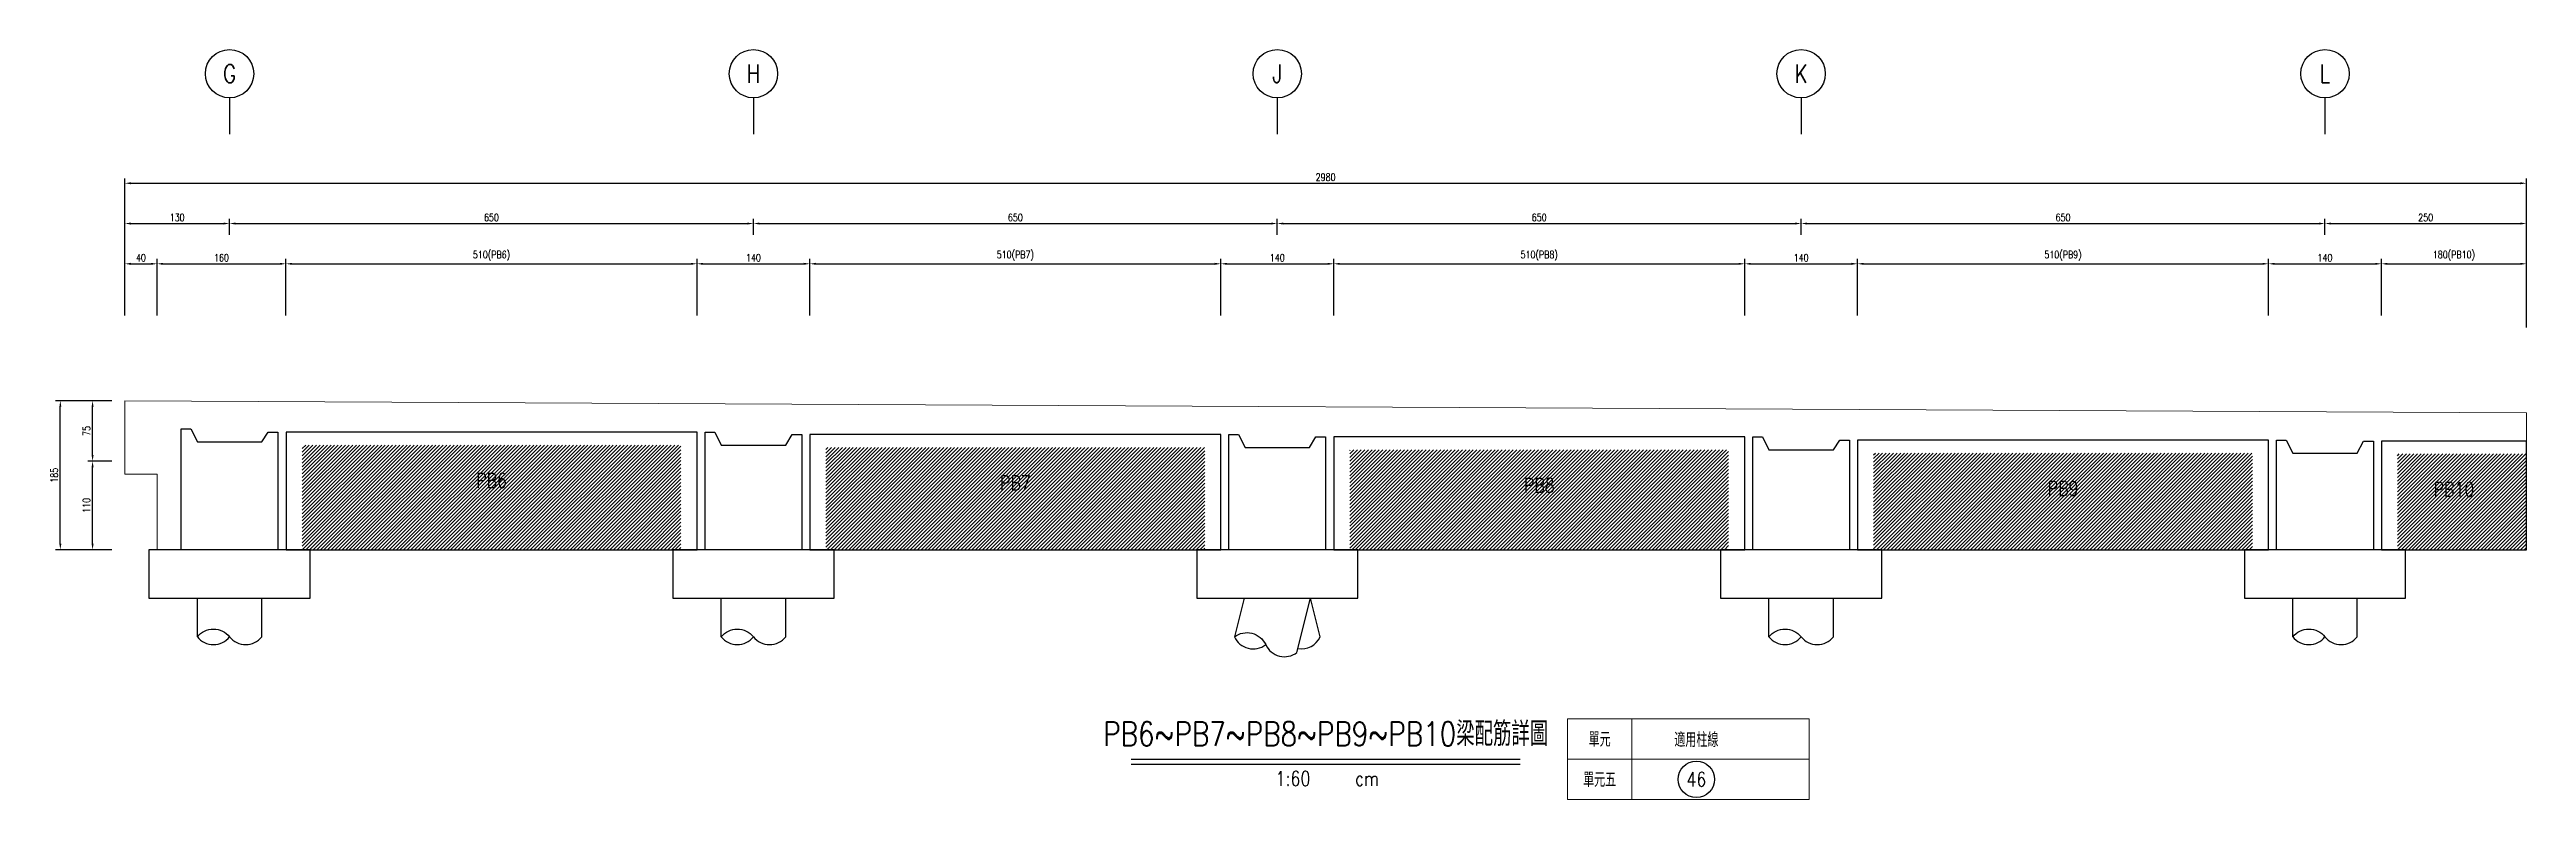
# Model space of a CAD drawing. Extents: x -46 to 10091, y -1640 to 3150.
# Drawn here: x 4769 to 7842, y -1640 to -709 of the extents above; entities that cross this region are included whole.
import ezdxf
from ezdxf.enums import TextEntityAlignment as Align

# ---------------------------------------------------------------- set-up
doc = ezdxf.new("R2010")
doc.units = 0
doc.header["$LTSCALE"] = 3
doc.layers.get('0').update_dxf_attribs({"linetype": 'CONTINUOUS'})
for name, color, linetype in [('HB_0', 7, 'CONTINUOUS'), ('HB_DIM', 1, 'CONTINUOUS'), ('HB_SYMBOLS', 7, 'CONTINUOUS'), ('HB_TXT_CTEXT', 2, 'CONTINUOUS')]:
    doc.layers.add(name, color=color, linetype=linetype)
doc.styles.get("Standard").update_dxf_attribs({"font": 'ROMANS.shx', "width": 0.8, "bigfont": 'LCHINA.shx'})
doc.dimstyles.new('30', dxfattribs={"dimscale": 3, "dimtxt": 3, "dimasz": 2.5, "dimexe": 2, "dimexo": 2, "dimgap": 1, "dimtad": 1, "dimdsep": 46, "dimtxsty": 'Standard', "dimcen": 0, "dimclrd": 256, "dimclre": 256, "dimclrt": 2, "dimadec": 0, "dimazin": 0, "dimtfac": 1, "dimtix": 1, "dimtmove": 2, "dimatfit": 3, "dimfxl": 0, "dimtolj": 1, "dimtzin": 0, "dimarcsym": 0})

msp = doc.modelspace()

# ---------------------------------------------------------------- texts
at = {"layer": 'HB_TXT_CTEXT', "linetype": 'Continuous', "width": 0.8}
for s, p in [('PB6', (5316.925, -1243.802)), ('PB7', (5966.925, -1246.802)), ('PB8', (6616.925, -1249.802)), ('PB9', (7266.925, -1253.802)), ('PB10', (7751.925, -1254.802)), ('單元', (6691.925, -1564.802)), ('適用柱線', (6811.925, -1564.802)), ('單元五', (6691.925, -1614.802))]:
    msp.add_text(s, height=18, dxfattribs=at).set_placement(p, align=Align.MIDDLE)

# ---------------------------------------------------------------- blocks, each defined once
blk = doc.blocks.new('預鑄樁帽2x2')
at = {"layer": 'HB_0'}
blk.add_lwpolyline([(-100, 0), (100, 0), (100, 60), (-100, 60)], close=True, dxfattribs=at)
blk = doc.blocks.new('cap_pile')
at = {"linetype": 'Continuous'}
for p, q in [((-40, -108.1), (-40, -60)), ((40, -108.1), (40, -60))]:
    blk.add_line(p, q, dxfattribs=at)
for points in [[(-40, -108.1, -0.48), (0, -108.1, 0.48), (40, -108.1, 0.48)], [(-40, -108.1, 0.48), (0, -108.1, 0.48)]]:
    blk.add_lwpolyline(points, format="xyb", dxfattribs=at)
blk.add_blockref('預鑄樁帽2x2', (0, -60))
blk = doc.blocks.new('cap_pile_raked')
at = {"linetype": 'Continuous'}
for points in [[(-41.2, -60), (-53.2, -108.1)], [(24.4, -127.5), (41.2, -60)]]:
    blk.add_lwpolyline(points, dxfattribs=at)
blk.add_lwpolyline([(53.2, -108.1), (41.2, -60)])
for points in [[(-53.2, -108.1, -0.48), (-14.4, -117.8, 0.48), (24.4, -127.5, 0.48)], [(-53.2, -108.1, 0.48), (-14.4, -117.8, 0.48)], [(25.6, -122.6, 0.340232), (53.2, -108.1)]]:
    blk.add_lwpolyline(points, format="xyb", dxfattribs=at)
blk.add_blockref('預鑄樁帽2x2', (0, -60))
blk = doc.blocks.new('line_guide')
at = {"color": 4, "linetype": 'Continuous'}
blk.add_line((0, 0), (0, -45), dxfattribs=at)
blk.add_circle((0, 30), 30, dxfattribs=at)
at = {"color": 4, "linetype": 'Continuous', "width": 0.8}
blk.add_attdef('A', text='', height=22.5, dxfattribs=at).set_placement((0, 30), align=Align.MIDDLE)
blk = doc.blocks.new('title_beam')
at = {"color": 3, "linetype": 'Continuous'}
blk.add_line((-241.2, 0), (241.2, 0), dxfattribs=at)
at = {"color": 1, "linetype": 'Continuous'}
blk.add_line((-241.2, -6), (241.2, -6), dxfattribs=at)
at = {"color": 3, "linetype": 'Continuous', "width": 0.8}
blk.add_attdef('TITLE', text='', height=30, dxfattribs=at).set_placement((0, 33), align=Align.MIDDLE)
at = {"linetype": 'Continuous', "width": 0.8}
blk.add_attdef('SCALE', text='', height=18, dxfattribs=at).set_placement((-40.6, -24), align=Align.MIDDLE)
blk.add_attdef('CM', (36.5, -33), '', height=18, dxfattribs=at)
blk = doc.blocks.new('line_tag')
at = {"layer": 'HB_SYMBOLS', "color": 4, "linetype": 'Continuous'}
blk.add_circle((0, 0), 22.5, dxfattribs=at)
at = {"color": 4, "linetype": 'Continuous', "width": 0.8}
blk.add_attdef('A', text='', height=18, dxfattribs=at).set_placement((0, 0), align=Align.MIDDLE)
blk = doc.blocks.new('*D86')
at = {"layer": 'HB_DIM', "linetype": 'Continuous', "lineweight": -2}
for p, q in [((4861.9, -1038.8), (4861.9, -868.8)), ((4869.4, -874.8), (7834.4, -874.8)), ((7841.9, -1053.8), (7841.9, -868.8))]:
    blk.add_line(p, q, dxfattribs=at)
at = {"layer": 'HB_DIM'}
for points in [[(4869.4, -873.6), (4869.4, -876.1), (4861.9, -874.8)], [(7834.4, -876.1), (7834.4, -873.6), (7841.9, -874.8)]]:
    blk.add_solid(points, dxfattribs=at)
at = {"layer": 'HB_DIM', "color": 2, "linetype": 'Continuous', "insert": (6351.9, -867.3), "char_height": 9, "attachment_point": 5, "rotation": 0}
blk.add_mtext('\\A1;2980', dxfattribs=at)
blk = doc.blocks.new('*D87')
at = {"layer": 'HB_DIM', "linetype": 'Continuous', "lineweight": -2}
for p, q in [((4861.9, -1038.8), (4861.9, -968.8)), ((4869.4, -974.8), (4894.4, -974.8)), ((4901.9, -1038.8), (4901.9, -968.8))]:
    blk.add_line(p, q, dxfattribs=at)
at = {"layer": 'HB_DIM'}
for points in [[(4869.4, -973.6), (4869.4, -976.1), (4861.9, -974.8)], [(4894.4, -976.1), (4894.4, -973.6), (4901.9, -974.8)]]:
    blk.add_solid(points, dxfattribs=at)
at = {"layer": 'HB_DIM', "color": 2, "linetype": 'Continuous', "insert": (4881.9, -967.3), "char_height": 9, "attachment_point": 5, "rotation": 0}
blk.add_mtext('\\A1;40', dxfattribs=at)
blk = doc.blocks.new('*D88')
at = {"layer": 'HB_DIM', "linetype": 'Continuous', "lineweight": -2}
for p, q in [((4901.9, -1038.8), (4901.9, -968.8)), ((4909.4, -974.8), (5054.4, -974.8)), ((5061.9, -1038.8), (5061.9, -968.8))]:
    blk.add_line(p, q, dxfattribs=at)
at = {"layer": 'HB_DIM'}
for points in [[(4909.4, -973.6), (4909.4, -976.1), (4901.9, -974.8)], [(5054.4, -976.1), (5054.4, -973.6), (5061.9, -974.8)]]:
    blk.add_solid(points, dxfattribs=at)
at = {"layer": 'HB_DIM', "color": 2, "linetype": 'Continuous', "insert": (4981.9, -967.3), "char_height": 9, "attachment_point": 5, "rotation": 0}
blk.add_mtext('\\A1;160', dxfattribs=at)
blk = doc.blocks.new('*D89')
at = {"layer": 'HB_DIM', "linetype": 'Continuous', "lineweight": -2}
for p, q in [((5061.9, -1038.8), (5061.9, -968.8)), ((5069.4, -974.8), (5564.4, -974.8)), ((5571.9, -1038.8), (5571.9, -968.8))]:
    blk.add_line(p, q, dxfattribs=at)
at = {"layer": 'HB_DIM'}
for points in [[(5069.4, -973.6), (5069.4, -976.1), (5061.9, -974.8)], [(5564.4, -976.1), (5564.4, -973.6), (5571.9, -974.8)]]:
    blk.add_solid(points, dxfattribs=at)
at = {"layer": 'HB_DIM', "color": 2, "linetype": 'Continuous', "insert": (5316.9, -964.9), "char_height": 9, "attachment_point": 5, "rotation": 0}
blk.add_mtext('\\A1;510(PB6)', dxfattribs=at)
blk = doc.blocks.new('*D90')
at = {"layer": 'HB_DIM', "linetype": 'Continuous', "lineweight": -2}
for p, q in [((5571.9, -1038.8), (5571.9, -968.8)), ((5579.4, -974.8), (5704.4, -974.8)), ((5711.9, -1038.8), (5711.9, -968.8))]:
    blk.add_line(p, q, dxfattribs=at)
at = {"layer": 'HB_DIM'}
for points in [[(5579.4, -973.6), (5579.4, -976.1), (5571.9, -974.8)], [(5704.4, -976.1), (5704.4, -973.6), (5711.9, -974.8)]]:
    blk.add_solid(points, dxfattribs=at)
at = {"layer": 'HB_DIM', "color": 2, "linetype": 'Continuous', "insert": (5641.9, -967.3), "char_height": 9, "attachment_point": 5, "rotation": 0}
blk.add_mtext('\\A1;140', dxfattribs=at)
blk = doc.blocks.new('*D91')
at = {"layer": 'HB_DIM', "linetype": 'Continuous', "lineweight": -2}
for p, q in [((5711.9, -1038.8), (5711.9, -968.8)), ((5719.4, -974.8), (6214.4, -974.8)), ((6221.9, -1038.8), (6221.9, -968.8))]:
    blk.add_line(p, q, dxfattribs=at)
at = {"layer": 'HB_DIM'}
for points in [[(5719.4, -973.6), (5719.4, -976.1), (5711.9, -974.8)], [(6214.4, -976.1), (6214.4, -973.6), (6221.9, -974.8)]]:
    blk.add_solid(points, dxfattribs=at)
at = {"layer": 'HB_DIM', "color": 2, "linetype": 'Continuous', "insert": (5966.9, -964.9), "char_height": 9, "attachment_point": 5, "rotation": 0}
blk.add_mtext('\\A1;510(PB7)', dxfattribs=at)
blk = doc.blocks.new('*D92')
at = {"layer": 'HB_DIM', "linetype": 'Continuous', "lineweight": -2}
for p, q in [((6221.9, -1038.8), (6221.9, -968.8)), ((6229.4, -974.8), (6354.4, -974.8)), ((6361.9, -1038.8), (6361.9, -968.8))]:
    blk.add_line(p, q, dxfattribs=at)
at = {"layer": 'HB_DIM'}
for points in [[(6229.4, -973.6), (6229.4, -976.1), (6221.9, -974.8)], [(6354.4, -976.1), (6354.4, -973.6), (6361.9, -974.8)]]:
    blk.add_solid(points, dxfattribs=at)
at = {"layer": 'HB_DIM', "color": 2, "linetype": 'Continuous', "insert": (6291.9, -967.3), "char_height": 9, "attachment_point": 5, "rotation": 0}
blk.add_mtext('\\A1;140', dxfattribs=at)
blk = doc.blocks.new('*D93')
at = {"layer": 'HB_DIM', "linetype": 'Continuous', "lineweight": -2}
for p, q in [((6361.9, -1038.8), (6361.9, -968.8)), ((6369.4, -974.8), (6864.4, -974.8)), ((6871.9, -1038.8), (6871.9, -968.8))]:
    blk.add_line(p, q, dxfattribs=at)
at = {"layer": 'HB_DIM'}
for points in [[(6369.4, -973.6), (6369.4, -976.1), (6361.9, -974.8)], [(6864.4, -976.1), (6864.4, -973.6), (6871.9, -974.8)]]:
    blk.add_solid(points, dxfattribs=at)
at = {"layer": 'HB_DIM', "color": 2, "linetype": 'Continuous', "insert": (6616.9, -964.9), "char_height": 9, "attachment_point": 5, "rotation": 0}
blk.add_mtext('\\A1;510(PB8)', dxfattribs=at)
blk = doc.blocks.new('*D94')
at = {"layer": 'HB_DIM', "linetype": 'Continuous', "lineweight": -2}
for p, q in [((6871.9, -1038.8), (6871.9, -968.8)), ((6879.4, -974.8), (7004.4, -974.8)), ((7011.9, -1038.8), (7011.9, -968.8))]:
    blk.add_line(p, q, dxfattribs=at)
at = {"layer": 'HB_DIM'}
for points in [[(6879.4, -973.6), (6879.4, -976.1), (6871.9, -974.8)], [(7004.4, -976.1), (7004.4, -973.6), (7011.9, -974.8)]]:
    blk.add_solid(points, dxfattribs=at)
at = {"layer": 'HB_DIM', "color": 2, "linetype": 'Continuous', "insert": (6941.9, -967.3), "char_height": 9, "attachment_point": 5, "rotation": 0}
blk.add_mtext('\\A1;140', dxfattribs=at)
blk = doc.blocks.new('*D95')
at = {"layer": 'HB_DIM', "linetype": 'Continuous', "lineweight": -2}
for p, q in [((7011.9, -1038.8), (7011.9, -968.8)), ((7019.4, -974.8), (7514.4, -974.8)), ((7521.9, -1038.8), (7521.9, -968.8))]:
    blk.add_line(p, q, dxfattribs=at)
at = {"layer": 'HB_DIM'}
for points in [[(7019.4, -973.6), (7019.4, -976.1), (7011.9, -974.8)], [(7514.4, -976.1), (7514.4, -973.6), (7521.9, -974.8)]]:
    blk.add_solid(points, dxfattribs=at)
at = {"layer": 'HB_DIM', "color": 2, "linetype": 'Continuous', "insert": (7266.9, -964.9), "char_height": 9, "attachment_point": 5, "rotation": 0}
blk.add_mtext('\\A1;510(PB9)', dxfattribs=at)
blk = doc.blocks.new('*D96')
at = {"layer": 'HB_DIM', "linetype": 'Continuous', "lineweight": -2}
for p, q in [((7521.9, -1038.8), (7521.9, -968.8)), ((7529.4, -974.8), (7654.4, -974.8)), ((7661.9, -1038.8), (7661.9, -968.8))]:
    blk.add_line(p, q, dxfattribs=at)
at = {"layer": 'HB_DIM'}
for points in [[(7529.4, -973.6), (7529.4, -976.1), (7521.9, -974.8)], [(7654.4, -976.1), (7654.4, -973.6), (7661.9, -974.8)]]:
    blk.add_solid(points, dxfattribs=at)
at = {"layer": 'HB_DIM', "color": 2, "linetype": 'Continuous', "insert": (7591.9, -967.3), "char_height": 9, "attachment_point": 5, "rotation": 0}
blk.add_mtext('\\A1;140', dxfattribs=at)
blk = doc.blocks.new('*D97')
at = {"layer": 'HB_DIM', "linetype": 'Continuous', "lineweight": -2}
for p, q in [((7661.9, -1038.8), (7661.9, -968.8)), ((7669.4, -974.8), (7834.4, -974.8)), ((7841.9, -1038.8), (7841.9, -968.8))]:
    blk.add_line(p, q, dxfattribs=at)
at = {"layer": 'HB_DIM'}
for points in [[(7669.4, -973.6), (7669.4, -976.1), (7661.9, -974.8)], [(7834.4, -976.1), (7834.4, -973.6), (7841.9, -974.8)]]:
    blk.add_solid(points, dxfattribs=at)
at = {"layer": 'HB_DIM', "color": 2, "linetype": 'Continuous', "insert": (7751.9, -964.9), "char_height": 9, "attachment_point": 5, "rotation": 0}
blk.add_mtext('\\A1;180(PB10)', dxfattribs=at)
blk = doc.blocks.new('*D98')
at = {"layer": 'HB_DIM', "linetype": 'Continuous', "lineweight": -2}
for p, q in [((4861.9, -1038.8), (4861.9, -918.8)), ((4991.9, -938.8), (4991.9, -918.8)), ((4869.4, -924.8), (4984.4, -924.8))]:
    blk.add_line(p, q, dxfattribs=at)
at = {"layer": 'HB_DIM'}
for points in [[(4869.4, -923.6), (4869.4, -926.1), (4861.9, -924.8)], [(4984.4, -926.1), (4984.4, -923.6), (4991.9, -924.8)]]:
    blk.add_solid(points, dxfattribs=at)
at = {"layer": 'HB_DIM', "color": 2, "linetype": 'Continuous', "insert": (4926.9, -917.3), "char_height": 9, "attachment_point": 5, "rotation": 0}
blk.add_mtext('\\A1;130', dxfattribs=at)
blk = doc.blocks.new('*D99')
at = {"layer": 'HB_DIM', "linetype": 'Continuous', "lineweight": -2}
for p, q in [((4991.9, -938.8), (4991.9, -918.8)), ((5641.9, -938.8), (5641.9, -918.8)), ((4999.4, -924.8), (5634.4, -924.8))]:
    blk.add_line(p, q, dxfattribs=at)
at = {"layer": 'HB_DIM'}
for points in [[(4999.4, -923.6), (4999.4, -926.1), (4991.9, -924.8)], [(5634.4, -926.1), (5634.4, -923.6), (5641.9, -924.8)]]:
    blk.add_solid(points, dxfattribs=at)
at = {"layer": 'HB_DIM', "color": 2, "linetype": 'Continuous', "insert": (5316.9, -917.3), "char_height": 9, "attachment_point": 5, "rotation": 0}
blk.add_mtext('\\A1;650', dxfattribs=at)
blk = doc.blocks.new('*D100')
at = {"layer": 'HB_DIM', "linetype": 'Continuous', "lineweight": -2}
for p, q in [((5641.9, -938.8), (5641.9, -918.8)), ((6291.9, -938.8), (6291.9, -918.8)), ((5649.4, -924.8), (6284.4, -924.8))]:
    blk.add_line(p, q, dxfattribs=at)
at = {"layer": 'HB_DIM'}
for points in [[(5649.4, -923.6), (5649.4, -926.1), (5641.9, -924.8)], [(6284.4, -926.1), (6284.4, -923.6), (6291.9, -924.8)]]:
    blk.add_solid(points, dxfattribs=at)
at = {"layer": 'HB_DIM', "color": 2, "linetype": 'Continuous', "insert": (5966.9, -917.3), "char_height": 9, "attachment_point": 5, "rotation": 0}
blk.add_mtext('\\A1;650', dxfattribs=at)
blk = doc.blocks.new('*D101')
at = {"layer": 'HB_DIM', "linetype": 'Continuous', "lineweight": -2}
for p, q in [((6291.9, -938.8), (6291.9, -918.8)), ((6941.9, -938.8), (6941.9, -918.8)), ((6299.4, -924.8), (6934.4, -924.8))]:
    blk.add_line(p, q, dxfattribs=at)
at = {"layer": 'HB_DIM'}
for points in [[(6299.4, -923.6), (6299.4, -926.1), (6291.9, -924.8)], [(6934.4, -926.1), (6934.4, -923.6), (6941.9, -924.8)]]:
    blk.add_solid(points, dxfattribs=at)
at = {"layer": 'HB_DIM', "color": 2, "linetype": 'Continuous', "insert": (6616.9, -917.3), "char_height": 9, "attachment_point": 5, "rotation": 0}
blk.add_mtext('\\A1;650', dxfattribs=at)
blk = doc.blocks.new('*D102')
at = {"layer": 'HB_DIM', "linetype": 'Continuous', "lineweight": -2}
for p, q in [((6941.9, -938.8), (6941.9, -918.8)), ((7591.9, -938.8), (7591.9, -918.8)), ((6949.4, -924.8), (7584.4, -924.8))]:
    blk.add_line(p, q, dxfattribs=at)
at = {"layer": 'HB_DIM'}
for points in [[(6949.4, -923.6), (6949.4, -926.1), (6941.9, -924.8)], [(7584.4, -926.1), (7584.4, -923.6), (7591.9, -924.8)]]:
    blk.add_solid(points, dxfattribs=at)
at = {"layer": 'HB_DIM', "color": 2, "linetype": 'Continuous', "insert": (7266.9, -917.3), "char_height": 9, "attachment_point": 5, "rotation": 0}
blk.add_mtext('\\A1;650', dxfattribs=at)
blk = doc.blocks.new('*D103')
at = {"layer": 'HB_DIM', "linetype": 'Continuous', "lineweight": -2}
for p, q in [((7591.9, -938.8), (7591.9, -918.8)), ((7841.9, -1038.8), (7841.9, -918.8)), ((7599.4, -924.8), (7834.4, -924.8))]:
    blk.add_line(p, q, dxfattribs=at)
at = {"layer": 'HB_DIM'}
for points in [[(7599.4, -923.6), (7599.4, -926.1), (7591.9, -924.8)], [(7834.4, -926.1), (7834.4, -923.6), (7841.9, -924.8)]]:
    blk.add_solid(points, dxfattribs=at)
at = {"layer": 'HB_DIM', "color": 2, "linetype": 'Continuous', "insert": (7716.9, -917.3), "char_height": 9, "attachment_point": 5, "rotation": 0}
blk.add_mtext('\\A1;250', dxfattribs=at)
blk = doc.blocks.new('*D104')
at = {"layer": 'HB_DIM', "linetype": 'Continuous', "lineweight": -2}
for p, q in [((4845.9, -1144.8), (4775.9, -1144.8)), ((4781.9, -1322.3), (4781.9, -1152.3)), ((4845.9, -1329.8), (4775.9, -1329.8))]:
    blk.add_line(p, q, dxfattribs=at)
at = {"layer": 'HB_DIM'}
for points in [[(4783.2, -1152.3), (4780.7, -1152.3), (4781.9, -1144.8)], [(4780.7, -1322.3), (4783.2, -1322.3), (4781.9, -1329.8)]]:
    blk.add_solid(points, dxfattribs=at)
at = {"layer": 'HB_DIM', "color": 2, "linetype": 'Continuous', "insert": (4774.4, -1237.3), "char_height": 9, "attachment_point": 5, "rotation": 90}
blk.add_mtext('\\A1;185', dxfattribs=at)
blk = doc.blocks.new('*D105')
at = {"layer": 'HB_DIM', "linetype": 'Continuous', "lineweight": -2}
for p, q in [((4845.9, -1219.8), (4815.9, -1219.8)), ((4821.9, -1322.3), (4821.9, -1227.3)), ((4845.9, -1329.8), (4815.9, -1329.8))]:
    blk.add_line(p, q, dxfattribs=at)
at = {"layer": 'HB_DIM'}
for points in [[(4823.2, -1227.3), (4820.7, -1227.3), (4821.9, -1219.8)], [(4820.7, -1322.3), (4823.2, -1322.3), (4821.9, -1329.8)]]:
    blk.add_solid(points, dxfattribs=at)
at = {"layer": 'HB_DIM', "color": 2, "linetype": 'Continuous', "insert": (4814.4, -1274.8), "char_height": 9, "attachment_point": 5, "rotation": 90}
blk.add_mtext('\\A1;110', dxfattribs=at)
blk = doc.blocks.new('*D106')
at = {"layer": 'HB_DIM', "linetype": 'Continuous', "lineweight": -2}
for p, q in [((4845.9, -1144.8), (4815.9, -1144.8)), ((4821.9, -1212.3), (4821.9, -1152.3)), ((4845.9, -1219.8), (4815.9, -1219.8))]:
    blk.add_line(p, q, dxfattribs=at)
at = {"layer": 'HB_DIM'}
for points in [[(4823.2, -1152.3), (4820.7, -1152.3), (4821.9, -1144.8)], [(4820.7, -1212.3), (4823.2, -1212.3), (4821.9, -1219.8)]]:
    blk.add_solid(points, dxfattribs=at)
at = {"layer": 'HB_DIM', "color": 2, "linetype": 'Continuous', "insert": (4814.4, -1182.3), "char_height": 9, "attachment_point": 5, "rotation": 90}
blk.add_mtext('\\A1;75', dxfattribs=at)

# ---------------------------------------------------------------- dimensions: what is measured, and where the dimension line sits
at = {"layer": 'HB_DIM', "linetype": 'Continuous'}
for base, p1, p2, picture, middle in [((7841.925, -874.802), (4861.925, -1044.802), (7841.925, -1059.802), '*D86', (6351.925, -867.302)), ((4991.925, -924.802), (4861.925, -1044.802), (4991.925, -944.802, -119), '*D98', (4926.925, -917.302)), ((5641.925, -924.802), (4991.925, -944.802, -119), (5641.925, -944.802, 531), '*D99', (5316.925, -917.302)), ((6291.925, -924.802), (5641.925, -944.802, 531), (6291.925, -944.802, 1181), '*D100', (5966.925, -917.302)), ((6941.925, -924.802), (6291.925, -944.802, 1181), (6941.925, -944.802, 1831), '*D101', (6616.925, -917.302)), ((7591.925, -924.802), (6941.925, -944.802, 1831), (7591.925, -944.802, 2481), '*D102', (7266.925, -917.302)), ((7841.925, -924.802), (7591.925, -944.802, 2481), (7841.925, -1044.802), '*D103', (7716.925, -917.302)), ((4901.925, -974.802), (4861.925, -1044.802), (4901.925, -1044.802, 40), '*D87', (4881.925, -967.302)), ((5061.925, -974.802), (4901.925, -1044.802, 40), (5061.925, -1044.802), '*D88', (4981.925, -967.302)), ((5711.925, -974.802), (5571.925, -1044.802), (5711.925, -1044.802), '*D90', (5641.925, -967.302)), ((6361.925, -974.802), (6221.925, -1044.802), (6361.925, -1044.802), '*D92', (6291.925, -967.302)), ((7011.925, -974.802), (6871.925, -1044.802), (7011.925, -1044.802), '*D94', (6941.925, -967.302)), ((7661.925, -974.802), (7521.925, -1044.802), (7661.925, -1044.802), '*D96', (7591.925, -967.302))]:
    dim = msp.add_linear_dim(base=base, p1=p1, p2=p2, angle=0, dimstyle='30', dxfattribs=at)
    dim.commit()
    dim.dimension.update_dxf_attribs({"geometry": picture, "text_midpoint": middle})
for base, p1, p2, text, picture, middle in [((5571.925, -974.802), (5061.925, -1044.802), (5571.925, -1044.802), '<>(PB6)', '*D89', (5316.925, -964.944)), ((6221.925, -974.802), (5711.925, -1044.802), (6221.925, -1044.802), '<>(PB7)', '*D91', (5966.925, -964.944)), ((6871.925, -974.802), (6361.925, -1044.802), (6871.925, -1044.802), '<>(PB8)', '*D93', (6616.925, -964.944)), ((7521.925, -974.802), (7011.925, -1044.802), (7521.925, -1044.802), '<>(PB9)', '*D95', (7266.925, -964.944)), ((7841.925, -974.802), (7661.925, -1044.802), (7841.925, -1044.802), '<>(PB10)', '*D97', (7751.925, -964.944))]:
    dim = msp.add_linear_dim(base=base, p1=p1, p2=p2, angle=0, text=text, dimstyle='30', dxfattribs=at)
    dim.commit()
    dim.dimension.update_dxf_attribs({"geometry": picture, "text_midpoint": middle})
for base, p1, p2, picture, middle in [((4781.925, -1144.802), (4851.925, -1329.802), (4851.925, -1144.802), '*D104', (4774.425, -1237.302)), ((4821.925, -1144.802), (4851.925, -1219.802), (4851.925, -1144.802), '*D106', (4814.425, -1182.302)), ((4821.925, -1219.802), (4851.925, -1329.802), (4851.925, -1219.802), '*D105', (4814.425, -1274.802))]:
    dim = msp.add_linear_dim(base=base, p1=p1, p2=p2, angle=90, dimstyle='30', override={"dimtad": 4}, dxfattribs=at)
    dim.commit()
    dim.dimension.update_dxf_attribs({"geometry": picture, "text_midpoint": middle})

# ---------------------------------------------------------------- hatches: boundary and pattern name
at = {"layer": 'HB_0', "linetype": 'Continuous'}
h = msp.add_hatch(dxfattribs=at)
h.set_pattern_fill('ANSI31', color=256, style=0)
h.paths.add_polyline_path([(5081.925, -1199.802), (5551.925, -1199.802), (5551.925, -1329.802), (5081.925, -1329.802)], flags=17)
h = msp.add_hatch(dxfattribs=at)
h.set_pattern_fill('ANSI31', color=256, style=0)
h.paths.add_polyline_path([(5731.925, -1202.802), (6201.925, -1202.802), (6201.925, -1329.802), (5731.925, -1329.802)], flags=17)
h = msp.add_hatch(dxfattribs=at)
h.set_pattern_fill('ANSI31', color=256, style=0)
h.paths.add_polyline_path([(6381.925, -1205.802), (6851.925, -1205.802), (6851.925, -1329.802), (6381.925, -1329.802)], flags=17)
h = msp.add_hatch(dxfattribs=at)
h.set_pattern_fill('ANSI31', color=256, style=0)
h.paths.add_polyline_path([(7031.925, -1209.802), (7501.925, -1209.802), (7501.925, -1329.802), (7031.925, -1329.802)], flags=17)
h = msp.add_hatch(dxfattribs=at)
h.set_pattern_fill('ANSI31', color=256, style=0)
h.paths.add_polyline_path([(7681.925, -1210.802), (7841.925, -1210.802), (7841.925, -1329.802), (7681.925, -1329.802)], flags=17)

# ---------------------------------------------------------------- linework, layer by layer
at = {"layer": 'HB_0', "lineweight": 5}
msp.add_lwpolyline([(4901.925, -1329.802), (4901.925, -1235.802), (4861.925, -1235.802), (4861.925, -1144.802), (7841.925, -1159.802), (7841.925, -1329.802), (4901.925, -1329.802)], dxfattribs=at)
at = {"layer": 'HB_0', "color": 1, "linetype": 'Continuous'}
for points in [[(4931.925, -1329.802), (4931.925, -1179.802), (4943.925, -1179.802), (4951.925, -1195.802), (5031.925, -1195.802), (5039.925, -1183.802), (5051.925, -1183.802), (5051.925, -1329.802), (4931.925, -1329.802)], [(5061.925, -1329.802), (5081.925, -1329.802), (5551.925, -1329.802), (5571.925, -1329.802), (5571.925, -1183.802), (5551.925, -1183.802), (5081.925, -1183.802), (5061.925, -1183.802), (5061.925, -1329.802)], [(5581.925, -1329.802), (5581.925, -1183.802), (5593.925, -1183.802), (5601.925, -1199.802), (5681.925, -1199.802), (5689.925, -1186.802), (5701.925, -1186.802), (5701.925, -1329.802), (5581.925, -1329.802)], [(5711.925, -1329.802), (5731.925, -1329.802), (6201.925, -1329.802), (6221.925, -1329.802), (6221.925, -1186.802), (6201.925, -1186.802), (5731.925, -1186.802), (5711.925, -1186.802), (5711.925, -1329.802)], [(6231.925, -1329.802), (6231.925, -1186.802), (6243.925, -1186.802), (6251.925, -1202.802), (6331.925, -1202.802), (6339.925, -1189.802), (6351.925, -1189.802), (6351.925, -1329.802), (6231.925, -1329.802)], [(6361.925, -1329.802), (6381.925, -1329.802), (6851.925, -1329.802), (6871.925, -1329.802), (6871.925, -1189.802), (6851.925, -1189.802), (6381.925, -1189.802), (6361.925, -1189.802), (6361.925, -1329.802)], [(6881.925, -1329.802), (6881.925, -1189.802), (6893.925, -1189.802), (6901.925, -1205.802), (6981.925, -1205.802), (6989.925, -1193.802), (7001.925, -1193.802), (7001.925, -1329.802), (6881.925, -1329.802)], [(7011.925, -1329.802), (7031.925, -1329.802), (7501.925, -1329.802), (7521.925, -1329.802), (7521.925, -1193.802), (7501.925, -1193.802), (7031.925, -1193.802), (7011.925, -1193.802), (7011.925, -1329.802)], [(7531.925, -1329.802), (7531.925, -1193.802), (7543.925, -1193.802), (7551.925, -1209.802), (7631.925, -1209.802), (7639.925, -1194.802), (7651.925, -1194.802), (7651.925, -1329.802), (7531.925, -1329.802)], [(7661.925, -1329.802), (7681.925, -1329.802), (7841.925, -1329.802), (7841.925, -1194.802), (7681.925, -1194.802), (7661.925, -1194.802), (7661.925, -1329.802)]]:
    msp.add_lwpolyline(points, dxfattribs=at)
at = {"layer": 'HB_TXT_CTEXT', "color": 4, "lineweight": 5, "true_color": 0x00ffff}
for p, q in [((6731.925, -1539.802), (6731.925, -1639.802)), ((6651.925, -1589.802), (6951.925, -1589.802))]:
    msp.add_line(p, q, dxfattribs=at)
msp.add_lwpolyline([(6651.925, -1539.802), (6651.925, -1639.802), (6951.925, -1639.802), (6951.925, -1539.802), (6651.925, -1539.802)], dxfattribs=at)

# ---------------------------------------------------------------- block references
at = {"layer": 'HB_0', "linetype": 'Continuous'}
for p, values in [((4991.925, -768.802), {'A': 'G'}), ((5641.925, -768.802), {'A': 'H'}), ((6291.925, -768.802), {'A': 'J'}), ((6941.925, -768.802), {'A': 'K'}), ((7591.925, -768.802), {'A': 'L'})]:
    msp.add_blockref('line_guide', p, dxfattribs=at).add_auto_attribs(values)
for name, p in [('cap_pile', (4991.925, -1329.802, -164.5)), ('cap_pile', (5641.925, -1329.802, -164.5)), ('cap_pile_raked', (6291.925, -1329.802, -187)), ('cap_pile', (6941.925, -1329.802, -164.5)), ('cap_pile', (7591.925, -1329.802, -164.5))]:
    msp.add_blockref(name, p, dxfattribs=at)
at = {"layer": 'HB_TXT_CTEXT', "linetype": 'Continuous'}
for name, p, values in [('title_beam', (6351.925, -1589.802), {'TITLE': 'PB6~PB7~PB8~PB9~PB10梁配筋詳圖', 'SCALE': '1:60', 'CM': 'cm'}), ('line_tag', (6811.925, -1614.802), {'A': '46'})]:
    msp.add_blockref(name, p, dxfattribs=at).add_auto_attribs(values)

msp.set_redraw_order([(e.dxf.handle, doc.entitydb.next_handle()) for e in msp.query("TEXT MTEXT ATTDEF DIMENSION ARC_DIMENSION")])  # texts and dimensions are drawn at this point

doc.saveas('drawing.dxf')
